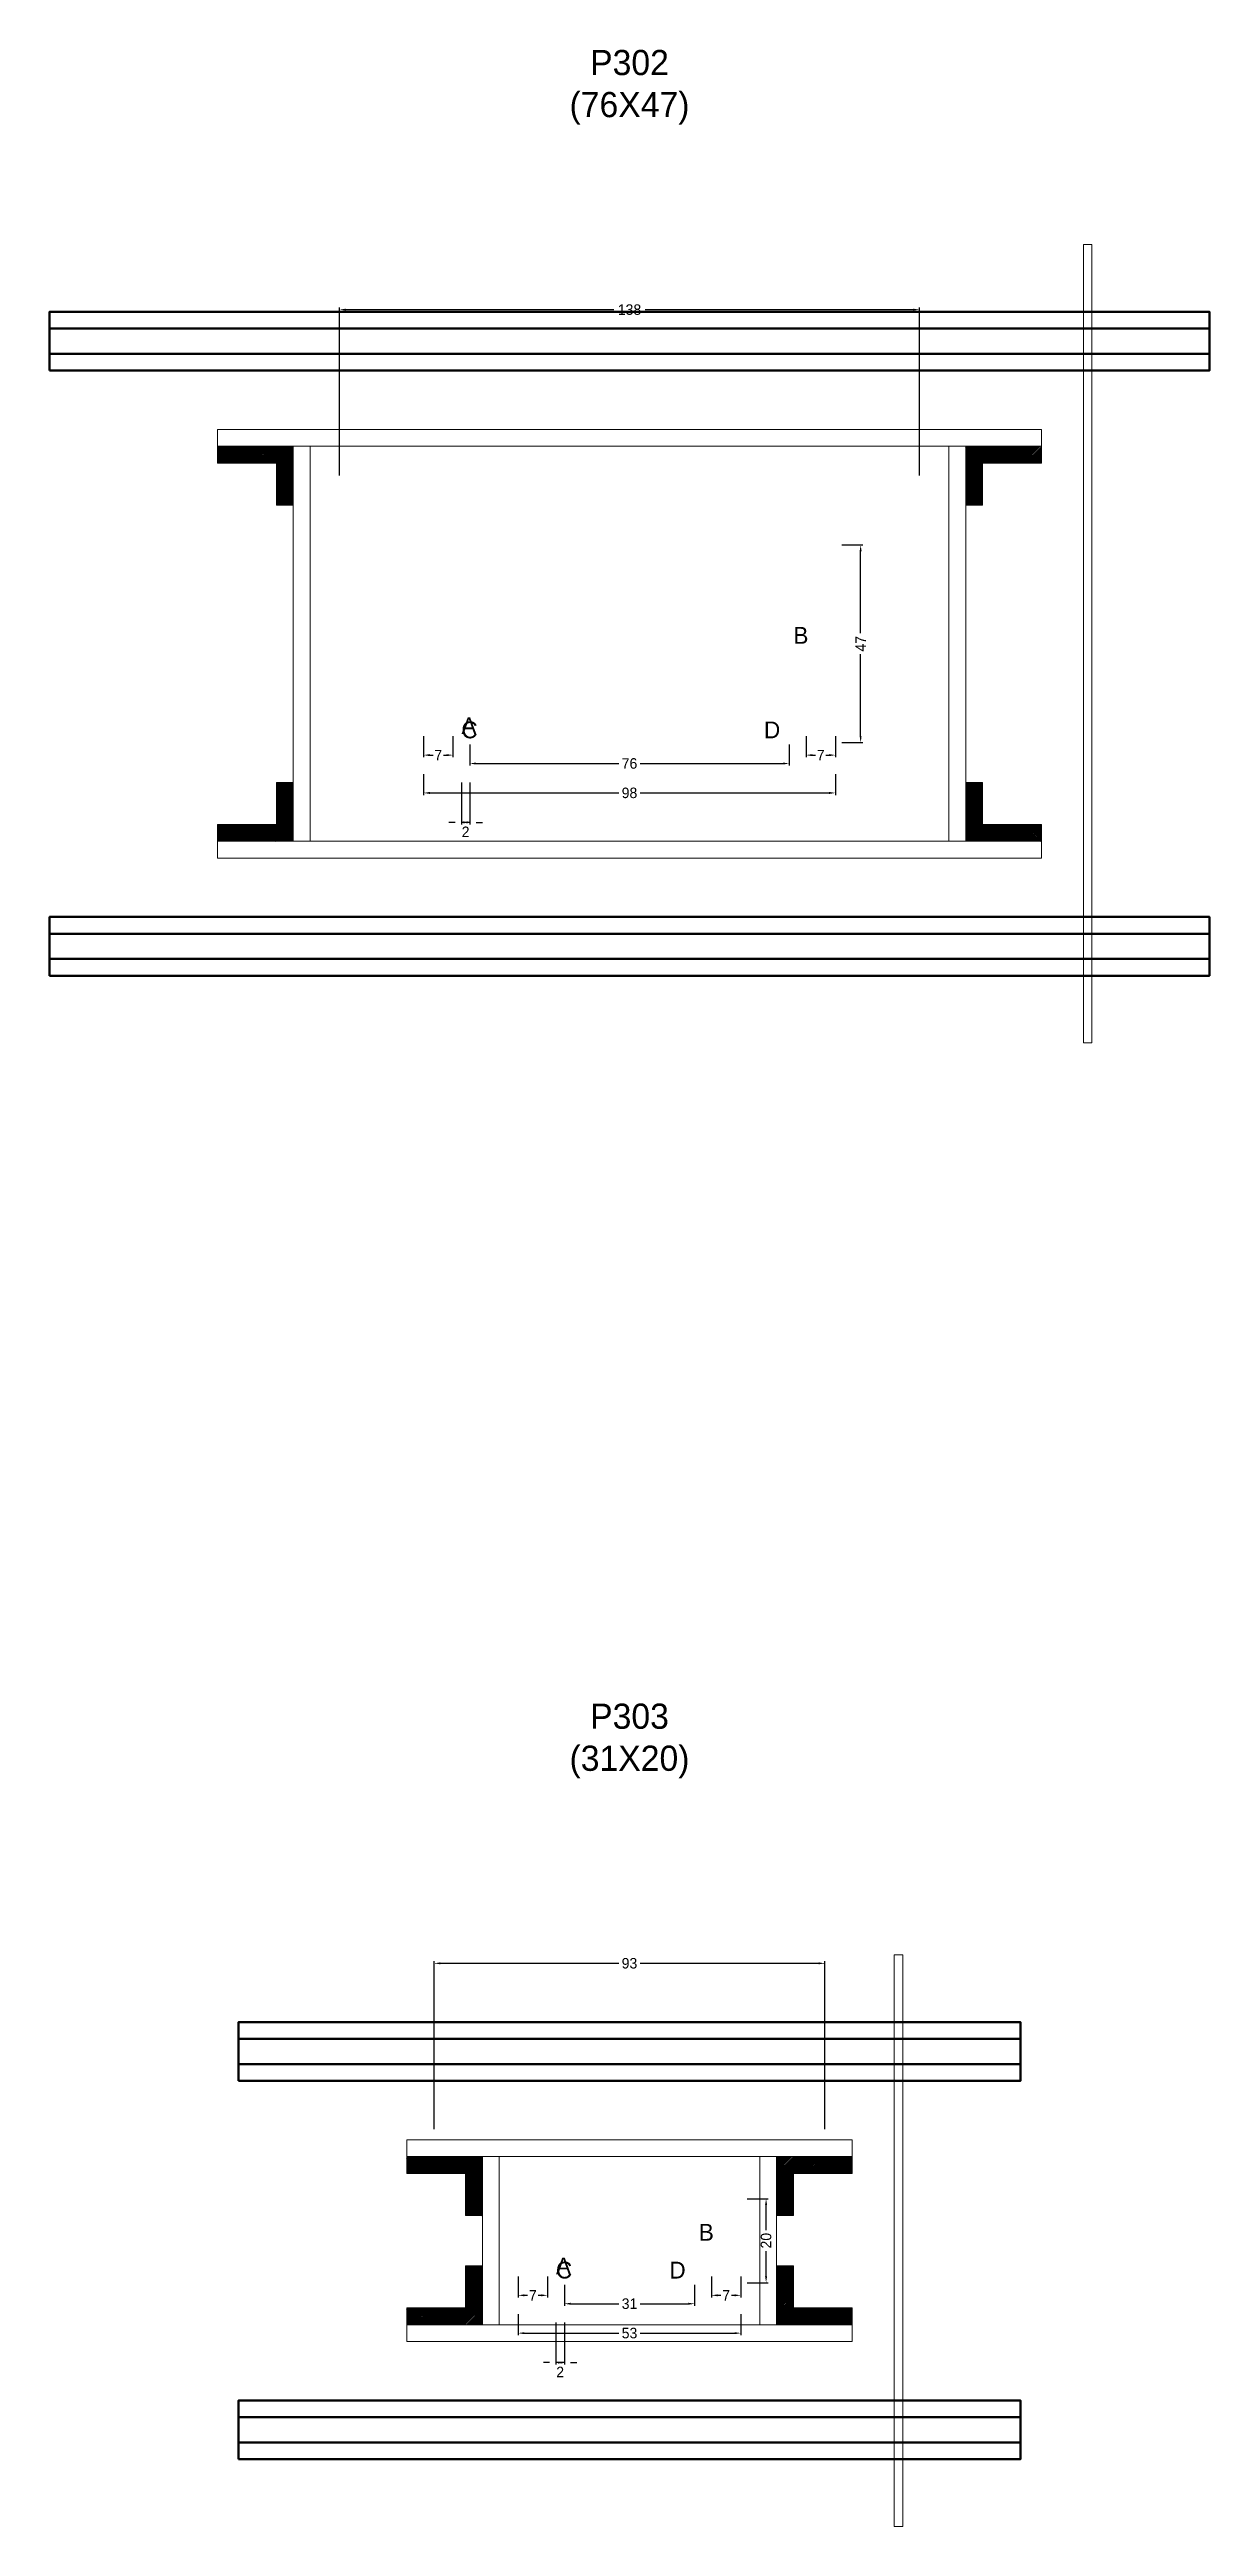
# Model space of a CAD drawing. Header units: centimetres. Extents: x -8500 to 4127, y -3806 to 295.
# Drawn here: x -138 to 138, y -3348 to -2759 of the extents above; entities that cross this region are included whole.
import ezdxf

# ---------------------------------------------------------------- set-up
doc = ezdxf.new("R2010")
doc.units = ezdxf.units.CM
for name, color, linetype in [('COTA', 241, 'Continuous'), ('GRAVATA', 224, 'Continuous'), ('Hachura', 251, 'Continuous'), ('NOMENCLATURA', 7, 'Continuous'), ('SARRAFO', 251, 'Continuous')]:
    doc.layers.add(name, color=color, linetype=linetype)
doc.dimstyles.new('cotax2', dxfattribs={"dimtxt": 2.5, "dimasz": 1.5, "dimexe": 0.5, "dimexo": 0.5, "dimgap": 0.5, "dimtad": 1, "dimcen": 2.5, "dimazin": 3, "dimtfac": 1, "dimtmove": 0, "dimatfit": 3})

msp = doc.modelspace()

# ---------------------------------------------------------------- texts
at = {"layer": 'NOMENCLATURA'}
for s, p in [('B', (39, -2900)), ('A', (-40, -2921.5)), ('C', (-40, -2922.5)), ('D', (32, -2922.5)), ('B', (16.5, -3280)), ('A', (-17.5, -3288)), ('C', (-17.5, -3289)), ('D', (9.5, -3289))]:
    msp.add_text(s, height=4, dxfattribs=at).set_placement(p)
at = {"layer": 'NOMENCLATURA', "char_height": 6, "attachment_point": 8}
for s, insert in [('P302\\P(76X47)', (0, -2776.5)), ('P303\\P(31X20)', (0, -3170))]:
    msp.add_mtext(s, dxfattribs=dict(at, insert=insert))

# ---------------------------------------------------------------- blocks, each defined once
blk = doc.blocks.new('_CLOSEDFILLED')
at = {"color": 0, "linetype": 'BYBLOCK'}
blk.add_solid([(-1, 0.16), (0, 0), (-1, -0.16)], dxfattribs=at)
blk = doc.blocks.new('*D248')
for p, q in [((-26.5, -3297.5), (-26.5, -3302.5)), ((26.5, -3297.5), (26.5, -3302.5)), ((-25, -3302), (-2.5, -3302)), ((2.5, -3302), (25, -3302))]:
    blk.add_line(p, q)
at = {"layer": 'Defpoints'}
for p in [(-26.5, -3297), (26.5, -3297), (-26.5, -3302)]:
    blk.add_point(p, dxfattribs=at)
at = {"layer": 'COTA', "xscale": 1.5, "yscale": 1.5, "rotation": 180}
blk.add_blockref('_CLOSEDFILLED', (-26.5, -3302), dxfattribs=at)
at = {"layer": 'COTA', "xscale": 1.5, "yscale": 1.5}
blk.add_blockref('_CLOSEDFILLED', (26.5, -3302), dxfattribs=at)
at = {"layer": 'COTA', "insert": (0, -3302), "char_height": 2.5, "attachment_point": 5}
blk.add_mtext('53', dxfattribs=at)
blk = doc.blocks.new('*D249')
for p, q in [((-15.5, -3290.5), (-15.5, -3295.5)), ((15.5, -3290.5), (15.5, -3295.5)), ((-14, -3295), (-2.5, -3295)), ((2.5, -3295), (14, -3295))]:
    blk.add_line(p, q)
at = {"layer": 'Defpoints'}
for p in [(-15.5, -3290), (15.5, -3290), (-15.5, -3295)]:
    blk.add_point(p, dxfattribs=at)
at = {"layer": 'COTA', "xscale": 1.5, "yscale": 1.5, "rotation": 180}
blk.add_blockref('_CLOSEDFILLED', (-15.5, -3295), dxfattribs=at)
at = {"layer": 'COTA', "xscale": 1.5, "yscale": 1.5}
blk.add_blockref('_CLOSEDFILLED', (15.5, -3295), dxfattribs=at)
at = {"layer": 'COTA', "insert": (0, -3295), "char_height": 2.5, "attachment_point": 5}
blk.add_mtext('31', dxfattribs=at)
blk = doc.blocks.new('*D250')
for p, q in [((28, -3270), (33, -3270)), ((32.5, -3277.5), (32.5, -3271.5)), ((32.5, -3288.5), (32.5, -3282.5)), ((28, -3290), (33, -3290))]:
    blk.add_line(p, q)
at = {"layer": 'Defpoints'}
for p in [(27.5, -3270), (27.5, -3290), (32.5, -3290)]:
    blk.add_point(p, dxfattribs=at)
at = {"layer": 'COTA', "xscale": 1.5, "yscale": 1.5}
for p, rotation in [((32.5, -3270), 90), ((32.5, -3290), 270)]:
    blk.add_blockref('_CLOSEDFILLED', p, dxfattribs=dict(at, rotation=rotation))
at = {"layer": 'COTA', "insert": (32.5, -3280), "char_height": 2.5, "attachment_point": 5, "rotation": 90}
blk.add_mtext('20', dxfattribs=at)
blk = doc.blocks.new('*D251')
for p, q in [((-26.5, -3288.5), (-26.5, -3293.5)), ((-19.5, -3288.5), (-19.5, -3293.5)), ((-25, -3293), (-24.25, -3293)), ((-21.75, -3293), (-21, -3293))]:
    blk.add_line(p, q)
at = {"layer": 'Defpoints'}
for p in [(-26.5, -3288), (-19.5, -3288), (-26.5, -3293)]:
    blk.add_point(p, dxfattribs=at)
at = {"layer": 'COTA', "xscale": 1.5, "yscale": 1.5, "rotation": 180}
blk.add_blockref('_CLOSEDFILLED', (-26.5, -3293), dxfattribs=at)
at = {"layer": 'COTA', "xscale": 1.5, "yscale": 1.5}
blk.add_blockref('_CLOSEDFILLED', (-19.5, -3293), dxfattribs=at)
at = {"layer": 'COTA', "insert": (-23, -3293), "char_height": 2.5, "attachment_point": 5}
blk.add_mtext('7', dxfattribs=at)
blk = doc.blocks.new('*D252')
for p, q in [((19.5, -3288.5), (19.5, -3293.5)), ((26.5, -3288.5), (26.5, -3293.5)), ((21, -3293), (21.75, -3293)), ((24.25, -3293), (25, -3293))]:
    blk.add_line(p, q)
at = {"layer": 'Defpoints'}
for p in [(19.5, -3288), (26.5, -3288), (19.5, -3293)]:
    blk.add_point(p, dxfattribs=at)
at = {"layer": 'COTA', "xscale": 1.5, "yscale": 1.5, "rotation": 180}
blk.add_blockref('_CLOSEDFILLED', (19.5, -3293), dxfattribs=at)
at = {"layer": 'COTA', "xscale": 1.5, "yscale": 1.5}
blk.add_blockref('_CLOSEDFILLED', (26.5, -3293), dxfattribs=at)
at = {"layer": 'COTA', "insert": (23, -3293), "char_height": 2.5, "attachment_point": 5}
blk.add_mtext('7', dxfattribs=at)
blk = doc.blocks.new('*D253')
for p, q in [((-46.5, -3253.5), (-46.5, -3213.5)), ((-45, -3214), (-2.5, -3214)), ((2.5, -3214), (45, -3214)), ((46.5, -3253.5), (46.5, -3213.5))]:
    blk.add_line(p, q)
at = {"layer": 'Defpoints'}
for p in [(-46.5, -3214), (-46.5, -3254), (46.5, -3254)]:
    blk.add_point(p, dxfattribs=at)
at = {"layer": 'COTA', "xscale": 1.5, "yscale": 1.5, "rotation": 180}
blk.add_blockref('_CLOSEDFILLED', (-46.5, -3214), dxfattribs=at)
at = {"layer": 'COTA', "xscale": 1.5, "yscale": 1.5}
blk.add_blockref('_CLOSEDFILLED', (46.5, -3214), dxfattribs=at)
at = {"layer": 'COTA', "insert": (0, -3214), "char_height": 2.5, "attachment_point": 5}
blk.add_mtext('93', dxfattribs=at)
blk = doc.blocks.new('*D222')
for p, q in [((-49, -2931), (-49, -2936)), ((49, -2931), (49, -2936)), ((-47.5, -2935.5), (-2.5, -2935.5)), ((2.5, -2935.5), (47.5, -2935.5))]:
    blk.add_line(p, q)
at = {"layer": 'Defpoints'}
for p in [(-49, -2930.5), (49, -2930.5), (-49, -2935.5)]:
    blk.add_point(p, dxfattribs=at)
at = {"layer": 'COTA', "xscale": 1.5, "yscale": 1.5, "rotation": 180}
blk.add_blockref('_CLOSEDFILLED', (-49, -2935.5), dxfattribs=at)
at = {"layer": 'COTA', "xscale": 1.5, "yscale": 1.5}
blk.add_blockref('_CLOSEDFILLED', (49, -2935.5), dxfattribs=at)
at = {"layer": 'COTA', "insert": (0, -2935.5), "char_height": 2.5, "attachment_point": 5}
blk.add_mtext('98', dxfattribs=at)
blk = doc.blocks.new('*D223')
for p, q in [((-38, -2924), (-38, -2929)), ((-36.5, -2928.5), (-2.5, -2928.5)), ((2.5, -2928.5), (36.5, -2928.5)), ((38, -2924), (38, -2929))]:
    blk.add_line(p, q)
at = {"layer": 'Defpoints'}
for p in [(-38, -2923.5), (-38, -2928.5), (38, -2923.5)]:
    blk.add_point(p, dxfattribs=at)
at = {"layer": 'COTA', "xscale": 1.5, "yscale": 1.5, "rotation": 180}
blk.add_blockref('_CLOSEDFILLED', (-38, -2928.5), dxfattribs=at)
at = {"layer": 'COTA', "xscale": 1.5, "yscale": 1.5}
blk.add_blockref('_CLOSEDFILLED', (38, -2928.5), dxfattribs=at)
at = {"layer": 'COTA', "insert": (0, -2928.5), "char_height": 2.5, "attachment_point": 5}
blk.add_mtext('76', dxfattribs=at)
blk = doc.blocks.new('*D224')
for p, q in [((50.5, -2876.5), (55.5, -2876.5)), ((55, -2897.5), (55, -2878)), ((55, -2922), (55, -2902.5)), ((50.5, -2923.5), (55.5, -2923.5))]:
    blk.add_line(p, q)
at = {"layer": 'Defpoints'}
for p in [(50, -2876.5), (50, -2923.5), (55, -2923.5)]:
    blk.add_point(p, dxfattribs=at)
at = {"layer": 'COTA', "xscale": 1.5, "yscale": 1.5}
for p, rotation in [((55, -2876.5), 90), ((55, -2923.5), 270)]:
    blk.add_blockref('_CLOSEDFILLED', p, dxfattribs=dict(at, rotation=rotation))
at = {"layer": 'COTA', "insert": (55, -2900), "char_height": 2.5, "attachment_point": 5, "rotation": 90}
blk.add_mtext('47', dxfattribs=at)
blk = doc.blocks.new('*D225')
for p, q in [((-49, -2922), (-49, -2927)), ((-42, -2922), (-42, -2927)), ((-47.5, -2926.5), (-46.75, -2926.5)), ((-44.25, -2926.5), (-43.5, -2926.5))]:
    blk.add_line(p, q)
at = {"layer": 'Defpoints'}
for p in [(-49, -2921.5), (-42, -2921.5), (-49, -2926.5)]:
    blk.add_point(p, dxfattribs=at)
at = {"layer": 'COTA', "xscale": 1.5, "yscale": 1.5, "rotation": 180}
blk.add_blockref('_CLOSEDFILLED', (-49, -2926.5), dxfattribs=at)
at = {"layer": 'COTA', "xscale": 1.5, "yscale": 1.5}
blk.add_blockref('_CLOSEDFILLED', (-42, -2926.5), dxfattribs=at)
at = {"layer": 'COTA', "insert": (-45.5, -2926.5), "char_height": 2.5, "attachment_point": 5}
blk.add_mtext('7', dxfattribs=at)
blk = doc.blocks.new('*D226')
for p, q in [((42, -2922), (42, -2927)), ((49, -2922), (49, -2927)), ((43.5, -2926.5), (44.25, -2926.5)), ((46.75, -2926.5), (47.5, -2926.5))]:
    blk.add_line(p, q)
at = {"layer": 'Defpoints'}
for p in [(42, -2921.5), (49, -2921.5), (42, -2926.5)]:
    blk.add_point(p, dxfattribs=at)
at = {"layer": 'COTA', "xscale": 1.5, "yscale": 1.5, "rotation": 180}
blk.add_blockref('_CLOSEDFILLED', (42, -2926.5), dxfattribs=at)
at = {"layer": 'COTA', "xscale": 1.5, "yscale": 1.5}
blk.add_blockref('_CLOSEDFILLED', (49, -2926.5), dxfattribs=at)
at = {"layer": 'COTA', "insert": (45.5, -2926.5), "char_height": 2.5, "attachment_point": 5}
blk.add_mtext('7', dxfattribs=at)
blk = doc.blocks.new('*D227')
for p, q in [((-69, -2860), (-69, -2820)), ((-67.5, -2820.5), (-3.75, -2820.5)), ((3.75, -2820.5), (67.5, -2820.5)), ((69, -2860), (69, -2820))]:
    blk.add_line(p, q)
at = {"layer": 'Defpoints'}
for p in [(-69, -2820.5), (-69, -2860.5), (69, -2860.5)]:
    blk.add_point(p, dxfattribs=at)
at = {"layer": 'COTA', "xscale": 1.5, "yscale": 1.5, "rotation": 180}
blk.add_blockref('_CLOSEDFILLED', (-69, -2820.5), dxfattribs=at)
at = {"layer": 'COTA', "xscale": 1.5, "yscale": 1.5}
blk.add_blockref('_CLOSEDFILLED', (69, -2820.5), dxfattribs=at)
at = {"layer": 'COTA', "insert": (0, -2820.5), "char_height": 2.5, "attachment_point": 5}
blk.add_mtext('138', dxfattribs=at)

# ---------------------------------------------------------------- dimensions: what is measured, and where the dimension line sits
at = {"layer": 'COTA'}
for base, p1, p2, picture, middle in [((-69, -2820.5), (-69, -2860.5), (69, -2860.5), '*D227', (0, -2820.5)), ((-49, -2926.5), (-49, -2921.5), (-42, -2921.5), '*D225', (-45.5, -2926.5)), ((42, -2926.5), (42, -2921.5), (49, -2921.5), '*D226', (45.5, -2926.5)), ((-38, -2928.5), (-38, -2923.5), (38, -2923.5), '*D223', (0, -2928.5)), ((-49, -2935.5), (-49, -2930.5), (49, -2930.5), '*D222', (0, -2935.5)), ((-46.5, -3214), (-46.5, -3254), (46.5, -3254), '*D253', (0, -3214)), ((-26.5, -3293), (-26.5, -3288), (-19.5, -3288), '*D251', (-23, -3293)), ((19.5, -3293), (19.5, -3288), (26.5, -3288), '*D252', (23, -3293)), ((-15.5, -3295), (-15.5, -3290), (15.5, -3290), '*D249', (0, -3295)), ((-26.5, -3302), (-26.5, -3297), (26.5, -3297), '*D248', (0, -3302))]:
    dim = msp.add_linear_dim(base=base, p1=p1, p2=p2, dimstyle='cotax2', dxfattribs=at)
    dim.commit()
    dim.dimension.update_dxf_attribs({"geometry": picture, "text_midpoint": middle})
for base, p1, p2, picture, middle in [((55, -2923.5), (50, -2923.5), (50, -2876.5), '*D224', (55, -2900)), ((32.5, -3290), (27.5, -3290), (27.5, -3270), '*D250', (32.5, -3280))]:
    dim = msp.add_linear_dim(base=base, p1=p1, p2=p2, angle=90, dimstyle='cotax2', dxfattribs=at)
    dim.commit()
    dim.dimension.update_dxf_attribs({"geometry": picture, "text_midpoint": middle})
for base, p1, p2 in [((-38, -2942.5), (-38, -2932.5), (-40, -2932.5)), ((-15.5, -3309), (-15.5, -3299), (-17.5, -3299))]:
    msp.add_linear_dim(base=base, p1=p1, p2=p2, dimstyle='cotax2', dxfattribs=at).render()

# ---------------------------------------------------------------- hatches: boundary and pattern name
at = {"layer": 'SARRAFO'}
h = msp.add_hatch(dxfattribs=at)
h.set_pattern_fill('SOLID', scale=2)
h.paths.add_polyline_path([(-98, -2857), (-84, -2857), (-84, -2853), (-98, -2853)])
h = msp.add_hatch(dxfattribs=at)
h.set_pattern_fill('SOLID', scale=2)
h.paths.add_polyline_path([(-84, -2867), (-80, -2867), (-80, -2853), (-84, -2853)])
h = msp.add_hatch(dxfattribs=at)
h.set_pattern_fill('SOLID', scale=2)
h.paths.add_polyline_path([(80, -2867), (84, -2867), (84, -2853), (80, -2853)])
h = msp.add_hatch(dxfattribs=at)
h.set_pattern_fill('SOLID', scale=2)
h.paths.add_polyline_path([(84, -2857), (98, -2857), (98, -2853), (84, -2853)])
h = msp.add_hatch(dxfattribs=at)
h.set_pattern_fill('SOLID', scale=2)
h.paths.add_polyline_path([(-84, -2947), (-80, -2947), (-80, -2933), (-84, -2933)])
h = msp.add_hatch(dxfattribs=at)
h.set_pattern_fill('SOLID', scale=2)
h.paths.add_polyline_path([(80, -2947), (84, -2947), (84, -2933), (80, -2933)])
h = msp.add_hatch(dxfattribs=at)
h.set_pattern_fill('SOLID', scale=2)
h.paths.add_polyline_path([(-98, -2947), (-84, -2947), (-84, -2943), (-98, -2943)])
h = msp.add_hatch(dxfattribs=at)
h.set_pattern_fill('SOLID', scale=2)
h.paths.add_polyline_path([(84, -2947), (98, -2947), (98, -2943), (84, -2943)])
h = msp.add_hatch(dxfattribs=at)
h.set_pattern_fill('SOLID', scale=2)
h.paths.add_polyline_path([(-53, -3264), (-39, -3264), (-39, -3260), (-53, -3260)])
h = msp.add_hatch(dxfattribs=at)
h.set_pattern_fill('SOLID', scale=2)
h.paths.add_polyline_path([(-39, -3274), (-35, -3274), (-35, -3260), (-39, -3260)])
h = msp.add_hatch(dxfattribs=at)
h.set_pattern_fill('SOLID', scale=2)
h.paths.add_polyline_path([(35, -3274), (39, -3274), (39, -3260), (35, -3260)])
h = msp.add_hatch(dxfattribs=at)
h.set_pattern_fill('SOLID', scale=2)
h.paths.add_polyline_path([(39, -3264), (53, -3264), (53, -3260), (39, -3260)])
h = msp.add_hatch(dxfattribs=at)
h.set_pattern_fill('SOLID', scale=2)
h.paths.add_polyline_path([(-39, -3300), (-35, -3300), (-35, -3286), (-39, -3286)])
h = msp.add_hatch(dxfattribs=at)
h.set_pattern_fill('SOLID', scale=2)
h.paths.add_polyline_path([(35, -3300), (39, -3300), (39, -3286), (35, -3286)])
h = msp.add_hatch(dxfattribs=at)
h.set_pattern_fill('SOLID', scale=2)
h.paths.add_polyline_path([(-53, -3300), (-39, -3300), (-39, -3296), (-53, -3296)])
h = msp.add_hatch(dxfattribs=at)
h.set_pattern_fill('SOLID', scale=2)
h.paths.add_polyline_path([(39, -3300), (53, -3300), (53, -3296), (39, -3296)])

# ---------------------------------------------------------------- linework, layer by layer
at = {"layer": 'GRAVATA', "lineweight": 50}
for points in [[(-138, -2835), (138, -2835), (138, -2821), (-138, -2821)], [(-138, -2831), (138, -2831), (138, -2825), (-138, -2825)], [(-138, -2979), (138, -2979), (138, -2965), (-138, -2965)], [(-138, -2975), (138, -2975), (138, -2969), (-138, -2969)], [(-93, -3242), (93, -3242), (93, -3228), (-93, -3228)], [(-93, -3238), (93, -3238), (93, -3232), (-93, -3232)], [(-93, -3332), (93, -3332), (93, -3318), (-93, -3318)], [(-93, -3328), (93, -3328), (93, -3322), (-93, -3322)]]:
    msp.add_lwpolyline(points, close=True, dxfattribs=at)
at = {"layer": 'Hachura', "lineweight": 13}
for points in [[(108, -2995), (110, -2995), (110, -2805), (108, -2805)], [(63, -3348), (65, -3348), (65, -3212), (63, -3212)]]:
    msp.add_lwpolyline(points, close=True, dxfattribs=at)
at = {"layer": 'Hachura', "lineweight": 18}
for points in [[(-98, -2853), (98, -2853), (98, -2849), (-98, -2849)], [(-80, -2947), (-76, -2947), (-76, -2853), (-80, -2853)], [(76, -2947), (80, -2947), (80, -2853), (76, -2853)], [(-98, -2951), (98, -2951), (98, -2947), (-98, -2947)], [(-53, -3260), (53, -3260), (53, -3256), (-53, -3256)], [(-35, -3300), (-31, -3300), (-31, -3260), (-35, -3260)], [(31, -3300), (35, -3300), (35, -3260), (31, -3260)], [(-53, -3304), (53, -3304), (53, -3300), (-53, -3300)]]:
    msp.add_lwpolyline(points, close=True, dxfattribs=at)
at = {"layer": 'SARRAFO', "lineweight": 13}
for points in [[(-98, -2857), (-84, -2857), (-84, -2853), (-98, -2853)], [(-84, -2867), (-80, -2867), (-80, -2853), (-84, -2853)], [(80, -2867), (84, -2867), (84, -2853), (80, -2853)], [(84, -2857), (98, -2857), (98, -2853), (84, -2853)], [(-84, -2947), (-80, -2947), (-80, -2933), (-84, -2933)], [(80, -2947), (84, -2947), (84, -2933), (80, -2933)], [(-98, -2947), (-84, -2947), (-84, -2943), (-98, -2943)], [(84, -2947), (98, -2947), (98, -2943), (84, -2943)], [(-53, -3264), (-39, -3264), (-39, -3260), (-53, -3260)], [(-39, -3274), (-35, -3274), (-35, -3260), (-39, -3260)], [(35, -3274), (39, -3274), (39, -3260), (35, -3260)], [(39, -3264), (53, -3264), (53, -3260), (39, -3260)], [(-39, -3300), (-35, -3300), (-35, -3286), (-39, -3286)], [(35, -3300), (39, -3300), (39, -3286), (35, -3286)], [(-53, -3300), (-39, -3300), (-39, -3296), (-53, -3296)], [(39, -3300), (53, -3300), (53, -3296), (39, -3296)]]:
    msp.add_lwpolyline(points, close=True, dxfattribs=at)

msp.set_redraw_order([(e.dxf.handle, doc.entitydb.next_handle()) for e in msp.query("TEXT MTEXT ATTDEF DIMENSION ARC_DIMENSION")])  # texts and dimensions are drawn at this point

doc.saveas('drawing.dxf')
